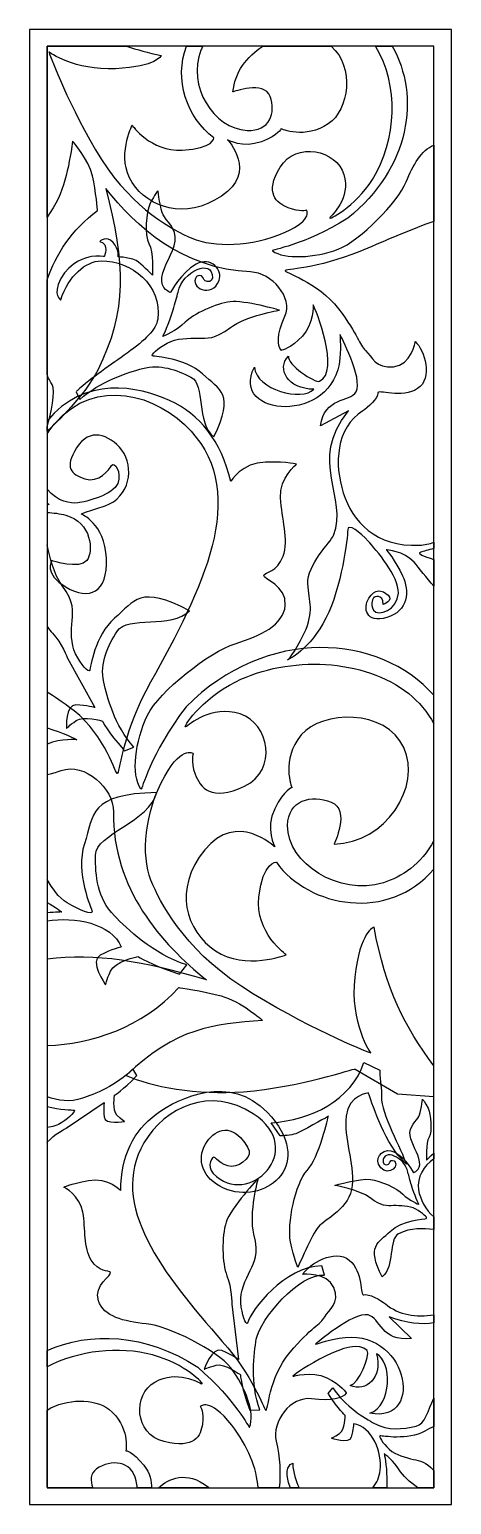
# Model space of a CAD drawing. Header units: centimetres. Extents: x -6.4 to -1.3, y -9 to 9.
import ezdxf

# ---------------------------------------------------------------- set-up
doc = ezdxf.new("R2010")
doc.units = ezdxf.units.CM
doc.header["$MEASUREMENT"] = 0
doc.layers.add('layer 1', color=7, linetype='Continuous')

msp = doc.modelspace()

# ---------------------------------------------------------------- linework, layer by layer
at = {"layer": 'layer 1', "color": 250}
msp.add_lwpolyline([(-6.44278, -9.00022), (-1.29966, -9.00022), (-1.29966, 9.00076), (-6.44278, 9.00076), (-6.44278, -9.00022)], close=True, dxfattribs=at)
at = {"layer": 'layer 1', "color": 7}
msp.add_open_spline([(-6.22848, 8.79621), (-6.22848, 8.79621), (-1.51394, 8.79621), (-1.51394, 8.79621), (-1.51394, 8.79621), (-1.51394, 8.79621), (-1.51394, -8.79566), (-1.51394, -8.79566), (-1.51394, -8.79566), (-1.51394, -8.79566), (-6.22848, -8.79566), (-6.22848, -8.79566), (-6.22848, -8.79566), (-6.22848, -8.79566), (-6.22848, 8.79621), (-6.22848, 8.79621)], degree=3, knots=[0, 0, 0, 0, 0.2, 0.2, 0.2, 0.2, 0.4, 0.4, 0.4, 0.4, 0.6, 0.6, 0.6, 0.6, 1, 1, 1, 1], dxfattribs=at)
at = {"layer": 'layer 1', "color": 250}
for points, knots in [([(-6.22848, 6.71112), (-6.01108, 7.01325), (-5.97126, 7.29836), (-5.91713, 7.63792), (-5.91713, 7.63792), (-5.91713, 7.63792), (-5.72134, 7.41111), (-5.67661, 7.21666), (-5.67661, 7.21666), (-5.63189, 7.0222), (-5.61272, 6.79327), (-5.61272, 6.79327), (-5.61272, 6.79327), (-5.92795, 6.55804), (-6.12292, 6.25508), (-6.22848, 5.94662), (-6.22848, 5.94662), (-6.22848, 5.94662), (-6.22848, 4.78708), (-6.22848, 4.78708), (-6.22848, 4.78708), (-6.20975, 4.74297), (-6.18884, 4.7027), (-6.16597, 4.66711), (-6.16597, 4.66711), (-6.12064, 4.59658), (-6.17954, 4.30899), (-6.22848, 4.15487), (-6.22848, 4.15487), (-6.22848, 4.15487), (-6.22848, 4.09899), (-6.22848, 4.09899), (-6.22848, 4.09899), (-6.11782, 4.20076), (-5.76483, 4.53867), (-5.6114, 4.84358), (-5.6114, 4.84358), (-5.2531, 5.55563), (-5.27462, 6.15291), (-5.51281, 7.05988), (-5.51281, 7.05988), (-5.14426, 6.59296), (-4.58162, 6.0795), (-3.74768, 6.04224), (-3.74768, 6.04224), (-3.48996, 6.03073), (-3.22611, 5.7289), (-3.33042, 5.50062), (-3.33042, 5.50062), (-3.43474, 5.27233), (-3.42308, 5.1447), (-3.37348, 5.08459), (-3.37348, 5.08459), (-3.37348, 5.08459), (-3.25445, 5.10727), (-3.11559, 5.25832), (-3.11559, 5.25832), (-2.97672, 5.40937), (-2.98664, 5.63914), (-2.98664, 5.63914), (-2.98664, 5.63914), (-2.95629, 5.5986), (-2.65219, 4.82156), (-2.90729, 4.70829), (-2.90729, 4.70829), (-2.96483, 4.68274), (-3.30756, 4.91528), (-3.28772, 5.01462), (-3.28772, 5.01462), (-3.4324, 4.85951), (-3.29651, 4.61342), (-2.97593, 4.60997), (-2.97593, 4.60997), (-3.12237, 4.45834), (-3.67677, 4.60251), (-3.70234, 4.88035), (-3.70234, 4.88035), (-4.01715, 4.26547), (-2.7246, 4.17086), (-2.65931, 4.9884), (-2.65931, 4.9884), (-2.64632, 5.15106), (-2.65931, 5.27872), (-2.65931, 5.27872), (-2.65931, 5.27872), (-2.65931, 5.27872), (-2.37215, 4.74339), (-2.46257, 4.58037), (-2.46257, 4.58037), (-2.53635, 4.44734), (-2.85051, 4.5213), (-2.89703, 4.16255), (-2.89703, 4.16255), (-2.89703, 4.16255), (-2.55662, 4.34495), (-2.55662, 4.34495), (-2.55662, 4.34495), (-3.05473, 3.72388), (-2.54794, 3.29142), (-2.73789, 2.82668), (-2.73789, 2.82668), (-2.7705, 2.74688), (-3.06448, 2.46582), (-3.04977, 2.2382), (-3.04977, 2.2382), (-3.03507, 2.01058), (-2.9689, 1.90349), (-3.09388, 1.63536), (-3.09388, 1.63536), (-3.21886, 1.36724), (-3.29973, 1.30386), (-3.29973, 1.30386), (-3.29973, 1.30386), (-3.29973, 1.30386), (-3.02036, 1.43868), (-2.82922, 1.8149), (-2.82922, 1.8149), (-2.63808, 2.19112), (-2.56456, 2.80135), (-2.56456, 2.8928), (-2.56456, 2.8928), (-2.56456, 2.98425), (-2.41017, 2.86169), (-2.3146, 2.75662), (-2.3146, 2.75662), (-2.21903, 2.65155), (-1.93966, 2.32911), (-1.94701, 2.12284), (-1.94701, 2.12284), (-1.95436, 1.91657), (-2.19697, 1.82866), (-2.24843, 1.91255), (-2.24843, 1.91255), (-2.2999, 1.99644), (-2.24843, 2.06855), (-2.24843, 2.06855), (-2.24843, 2.06855), (-2.24843, 2.06855), (-2.13081, 2.12503), (-2.13081, 1.98517), (-2.13081, 1.98517), (-2.13081, 1.98517), (-1.99847, 2.02921), (-2.07199, 2.09679), (-2.07199, 2.09679), (-2.14551, 2.16437), (-2.23373, 2.17984), (-2.30725, 2.05914), (-2.30725, 2.05914), (-2.38076, 1.93844), (-2.34401, 1.74864), (-2.0867, 1.82412), (-2.0867, 1.82412), (-1.82939, 1.89959), (-1.80733, 2.14721), (-1.89555, 2.33482), (-1.89555, 2.33482), (-1.98377, 2.52244), (-2.09405, 2.65071), (-2.09405, 2.65071), (-2.09405, 2.65071), (-2.09405, 2.65071), (-1.88085, 2.63977), (-1.75587, 2.49906), (-1.75587, 2.49906), (-1.69204, 2.42719), (-1.60519, 2.3064), (-1.51394, 2.20651), (-1.51394, 2.20651), (-1.51394, 2.20651), (-1.51394, 2.53337), (-1.51394, 2.53337), (-1.51394, 2.53337), (-1.63842, 2.57572), (-1.72486, 2.60268), (-1.67499, 2.62166), (-1.67499, 2.62166), (-1.63883, 2.63542), (-1.58445, 2.64489), (-1.51394, 2.66778), (-1.51394, 2.66778), (-1.51394, 2.66778), (-1.51394, 2.74226), (-1.51394, 2.74226), (-1.51394, 2.74226), (-1.5684, 2.72328), (-1.62669, 2.71099), (-1.68879, 2.70799), (-1.68879, 2.70799), (-2.22964, 2.6819), (-2.50591, 2.99778), (-2.61864, 3.34521), (-2.61864, 3.34521), (-2.73017, 3.68888), (-2.71051, 4.14249), (-2.3796, 4.34673), (-2.3796, 4.34673), (-2.32164, 4.38251), (-2.18904, 4.50682), (-2.19732, 4.56233), (-2.19732, 4.56233), (-2.20561, 4.61784), (-1.90319, 4.4908), (-1.71263, 4.61754), (-1.71263, 4.61754), (-1.52207, 4.74428), (-1.62564, 5.08805), (-1.74163, 5.19225), (-1.74163, 5.19225), (-1.74163, 5.19225), (-1.7872, 4.90495), (-2.00676, 4.88307), (-2.00676, 4.88307), (-2.22632, 4.8612), (-2.26775, 5.0084), (-2.34646, 5.08258), (-2.34646, 5.08258), (-2.42517, 5.15675), (-2.43043, 5.2656), (-2.6763, 5.59312), (-2.6763, 5.59312), (-2.92218, 5.92064), (-3.3659, 6.04422), (-3.32564, 6.06023), (-3.32564, 6.06023), (-3.28538, 6.07625), (-2.85057, 6.09723), (-2.31915, 6.33104), (-2.31915, 6.33104), (-2.05002, 6.44945), (-1.77906, 6.56469), (-1.51394, 6.65953), (-1.51394, 6.65953), (-1.51394, 6.65953), (-1.51394, 7.59027), (-1.51394, 7.59027), (-1.51394, 7.59027), (-1.66664, 7.52736), (-1.76805, 7.34571), (-1.85119, 7.1423), (-1.85119, 7.1423), (-1.95248, 6.89447), (-2.41306, 6.42089), (-2.67871, 6.3207), (-2.67871, 6.3207), (-2.96968, 6.21097), (-3.33402, 6.19317), (-3.48271, 6.29916), (-3.48271, 6.29916), (-3.50183, 6.3128), (-3.10287, 6.36226), (-2.56476, 6.69679), (-2.56476, 6.69679), (-1.79557, 7.31198), (-1.6785, 8.18953), (-2.02098, 8.79621), (-2.02098, 8.79621), (-2.02098, 8.79621), (-2.22613, 8.79621), (-2.22613, 8.79621), (-2.22613, 8.79621), (-1.9342, 8.33617), (-1.96506, 7.646), (-2.26255, 7.17124), (-2.26255, 7.17124), (-2.47579, 6.83092), (-2.8081, 6.6675), (-2.7833, 6.70277), (-2.7833, 6.70277), (-2.7585, 6.73804), (-2.52541, 6.93819), (-2.60972, 7.23271), (-2.60972, 7.23271), (-2.69403, 7.52723), (-3.19494, 7.64077), (-3.38836, 7.31995), (-3.38836, 7.31995), (-3.58178, 6.99913), (-3.433, 6.88413), (-3.28917, 6.82595), (-3.28917, 6.82595), (-3.14534, 6.76777), (-3.06599, 6.79498), (-3.06599, 6.79498), (-3.06599, 6.79498), (-3.06599, 6.79498), (-2.97176, 6.659), (-3.40324, 6.49605), (-3.40324, 6.49605), (-3.83471, 6.3331), (-4.25627, 6.35047), (-4.51417, 6.47432), (-4.51417, 6.47432), (-4.77206, 6.59816), (-5.25362, 6.87155), (-5.63742, 7.53245), (-5.63742, 7.53245), (-6.02123, 8.19334), (-6.20732, 8.72525), (-6.20732, 8.72525), (-6.20732, 8.72525), (-6.20732, 8.72525), (-5.89329, 8.49785), (-5.39318, 8.52151), (-5.39318, 8.52151), (-4.89307, 8.54516), (-4.83977, 8.68244), (-4.83977, 8.68244), (-4.83977, 8.68244), (-4.99414, 8.71711), (-5.13306, 8.75489), (-5.2605, 8.79621), (-5.2605, 8.79621), (-5.2605, 8.79621), (-6.22848, 8.79621), (-6.22848, 8.79621), (-6.22848, 8.79621), (-6.22848, 8.79621), (-6.22848, 6.71112), (-6.22848, 6.71112)], [0, 0, 0, 0, 0.01234568, 0.01234568, 0.01234568, 0.01234568, 0.02469136, 0.02469136, 0.02469136, 0.02469136, 0.03703704, 0.03703704, 0.03703704, 0.03703704, 0.04938272, 0.04938272, 0.04938272, 0.04938272, 0.0617284, 0.0617284, 0.0617284, 0.0617284, 0.07407407, 0.07407407, 0.07407407, 0.07407407, 0.08641975, 0.08641975, 0.08641975, 0.08641975, 0.09876543, 0.09876543, 0.09876543, 0.09876543, 0.11111111, 0.11111111, 0.11111111, 0.11111111, 0.12345679, 0.12345679, 0.12345679, 0.12345679, 0.13580247, 0.13580247, 0.13580247, 0.13580247, 0.14814815, 0.14814815, 0.14814815, 0.14814815, 0.16049383, 0.16049383, 0.16049383, 0.16049383, 0.17283951, 0.17283951, 0.17283951, 0.17283951, 0.18518519, 0.18518519, 0.18518519, 0.18518519, 0.19753086, 0.19753086, 0.19753086, 0.19753086, 0.20987654, 0.20987654, 0.20987654, 0.20987654, 0.22222222, 0.22222222, 0.22222222, 0.22222222, 0.2345679, 0.2345679, 0.2345679, 0.2345679, 0.24691358, 0.24691358, 0.24691358, 0.24691358, 0.25925926, 0.25925926, 0.25925926, 0.25925926, 0.27160494, 0.27160494, 0.27160494, 0.27160494, 0.28395062, 0.28395062, 0.28395062, 0.28395062, 0.2962963, 0.2962963, 0.2962963, 0.2962963, 0.30864198, 0.30864198, 0.30864198, 0.30864198, 0.32098765, 0.32098765, 0.32098765, 0.32098765, 0.33333333, 0.33333333, 0.33333333, 0.33333333, 0.34567901, 0.34567901, 0.34567901, 0.34567901, 0.35802469, 0.35802469, 0.35802469, 0.35802469, 0.37037037, 0.37037037, 0.37037037, 0.37037037, 0.38271605, 0.38271605, 0.38271605, 0.38271605, 0.39506173, 0.39506173, 0.39506173, 0.39506173, 0.40740741, 0.40740741, 0.40740741, 0.40740741, 0.41975309, 0.41975309, 0.41975309, 0.41975309, 0.43209877, 0.43209877, 0.43209877, 0.43209877, 0.44444444, 0.44444444, 0.44444444, 0.44444444, 0.45679012, 0.45679012, 0.45679012, 0.45679012, 0.4691358, 0.4691358, 0.4691358, 0.4691358, 0.48148148, 0.48148148, 0.48148148, 0.48148148, 0.49382716, 0.49382716, 0.49382716, 0.49382716, 0.50617284, 0.50617284, 0.50617284, 0.50617284, 0.51851852, 0.51851852, 0.51851852, 0.51851852, 0.5308642, 0.5308642, 0.5308642, 0.5308642, 0.54320988, 0.54320988, 0.54320988, 0.54320988, 0.55555556, 0.55555556, 0.55555556, 0.55555556, 0.56790123, 0.56790123, 0.56790123, 0.56790123, 0.58024691, 0.58024691, 0.58024691, 0.58024691, 0.59259259, 0.59259259, 0.59259259, 0.59259259, 0.60493827, 0.60493827, 0.60493827, 0.60493827, 0.61728395, 0.61728395, 0.61728395, 0.61728395, 0.62962963, 0.62962963, 0.62962963, 0.62962963, 0.64197531, 0.64197531, 0.64197531, 0.64197531, 0.65432099, 0.65432099, 0.65432099, 0.65432099, 0.66666667, 0.66666667, 0.66666667, 0.66666667, 0.67901235, 0.67901235, 0.67901235, 0.67901235, 0.69135802, 0.69135802, 0.69135802, 0.69135802, 0.7037037, 0.7037037, 0.7037037, 0.7037037, 0.71604938, 0.71604938, 0.71604938, 0.71604938, 0.72839506, 0.72839506, 0.72839506, 0.72839506, 0.74074074, 0.74074074, 0.74074074, 0.74074074, 0.75308642, 0.75308642, 0.75308642, 0.75308642, 0.7654321, 0.7654321, 0.7654321, 0.7654321, 0.77777778, 0.77777778, 0.77777778, 0.77777778, 0.79012346, 0.79012346, 0.79012346, 0.79012346, 0.80246914, 0.80246914, 0.80246914, 0.80246914, 0.81481481, 0.81481481, 0.81481481, 0.81481481, 0.82716049, 0.82716049, 0.82716049, 0.82716049, 0.83950617, 0.83950617, 0.83950617, 0.83950617, 0.85185185, 0.85185185, 0.85185185, 0.85185185, 0.86419753, 0.86419753, 0.86419753, 0.86419753, 0.87654321, 0.87654321, 0.87654321, 0.87654321, 0.88888889, 0.88888889, 0.88888889, 0.88888889, 0.90123457, 0.90123457, 0.90123457, 0.90123457, 0.91358025, 0.91358025, 0.91358025, 0.91358025, 0.92592593, 0.92592593, 0.92592593, 0.92592593, 0.9382716, 0.9382716, 0.9382716, 0.9382716, 0.95061728, 0.95061728, 0.95061728, 0.95061728, 0.96296296, 0.96296296, 0.96296296, 0.96296296, 0.97530864, 0.97530864, 0.97530864, 0.97530864, 1, 1, 1, 1]), ([(-4.52978, 8.79621), (-4.68137, 8.39588), (-4.53004, 7.92513), (-4.19446, 7.67937), (-4.19446, 7.67937), (-4.19446, 7.67937), (-4.19446, 7.54662), (-4.58204, 7.52759), (-4.58204, 7.52759), (-4.96962, 7.50856), (-5.19227, 7.83271), (-5.19227, 7.83271), (-5.19227, 7.83271), (-5.19227, 7.83271), (-5.39019, 7.43899), (-5.19227, 7.13275), (-5.19227, 7.13275), (-4.99436, 6.82651), (-4.54906, 6.67301), (-4.10375, 6.96602), (-4.10375, 6.96602), (-3.65845, 7.25904), (-4.02954, 7.65448), (-4.02954, 7.65448), (-4.02954, 7.65448), (-4.02954, 7.65448), (-3.83987, 7.54529), (-3.61722, 7.63146), (-3.61722, 7.63146), (-3.39456, 7.71762), (-3.37807, 7.78815), (-3.37807, 7.78815), (-3.37807, 7.78815), (-3.37807, 7.78815), (-3.0812, 7.65765), (-2.80082, 7.84885), (-2.80082, 7.84885), (-2.54809, 8.02119), (-2.47634, 8.54511), (-2.76662, 8.79621), (-2.76662, 8.79621), (-2.76662, 8.79621), (-3.59731, 8.79621), (-3.59731, 8.79621), (-3.59731, 8.79621), (-3.79395, 8.67371), (-3.9442, 8.47546), (-3.96356, 8.23828), (-3.96356, 8.23828), (-3.96356, 8.23828), (-3.58423, 8.38195), (-3.51001, 8.18339), (-3.51001, 8.18339), (-3.4358, 7.98482), (-3.51262, 7.75554), (-3.79039, 7.76893), (-3.79039, 7.76893), (-4.20552, 7.78893), (-4.52383, 8.31622), (-4.35309, 8.74729), (-4.35309, 8.74729), (-4.34663, 8.76359), (-4.33948, 8.77992), (-4.33165, 8.79621), (-4.33165, 8.79621), (-4.33165, 8.79621), (-4.52978, 8.79621), (-4.52978, 8.79621)], [0, 0, 0, 0, 0.05555556, 0.05555556, 0.05555556, 0.05555556, 0.11111111, 0.11111111, 0.11111111, 0.11111111, 0.16666667, 0.16666667, 0.16666667, 0.16666667, 0.22222222, 0.22222222, 0.22222222, 0.22222222, 0.27777778, 0.27777778, 0.27777778, 0.27777778, 0.33333333, 0.33333333, 0.33333333, 0.33333333, 0.38888889, 0.38888889, 0.38888889, 0.38888889, 0.44444444, 0.44444444, 0.44444444, 0.44444444, 0.5, 0.5, 0.5, 0.5, 0.55555556, 0.55555556, 0.55555556, 0.55555556, 0.61111111, 0.61111111, 0.61111111, 0.61111111, 0.66666667, 0.66666667, 0.66666667, 0.66666667, 0.72222222, 0.72222222, 0.72222222, 0.72222222, 0.77777778, 0.77777778, 0.77777778, 0.77777778, 0.83333333, 0.83333333, 0.83333333, 0.83333333, 0.88888889, 0.88888889, 0.88888889, 0.88888889, 1, 1, 1, 1]), ([(-5.87518, 4.58037), (-5.87096, 4.58438), (-5.86669, 4.58839), (-5.86232, 4.59242), (-5.86232, 4.59242), (-5.69118, 4.75022), (-5.4443, 4.91155), (-5.25127, 5.05194), (-5.25127, 5.05194), (-5.0325, 5.21103), (-4.89934, 5.33542), (-4.8808, 5.46564), (-4.8808, 5.46564), (-4.82228, 5.87672), (-5.19914, 6.18397), (-5.57042, 6.17719), (-5.57042, 6.17719), (-5.75937, 6.17375), (-5.96557, 5.99715), (-6.0625, 5.70023), (-6.0625, 5.70023), (-6.0625, 5.70023), (-6.17039, 5.75358), (-6.06066, 5.96134), (-6.06066, 5.96134), (-5.95094, 6.16908), (-5.75619, 6.21595), (-5.68667, 6.22851), (-5.68667, 6.22851), (-5.61716, 6.24107), (-5.53286, 6.22935), (-5.53286, 6.22935), (-5.53286, 6.22935), (-5.53286, 6.22935), (-5.46238, 6.38477), (-5.5864, 6.41366), (-5.5864, 6.41366), (-5.5864, 6.41366), (-5.50239, 6.494), (-5.42521, 6.40234), (-5.42521, 6.40234), (-5.34803, 6.31069), (-5.36124, 6.22555), (-5.36124, 6.22555), (-5.36124, 6.22555), (-5.36124, 6.22555), (-5.18451, 6.22041), (-5.1142, 6.16122), (-5.1142, 6.16122), (-5.0439, 6.10203), (-4.94379, 6.00441), (-4.94379, 6.00441), (-4.94379, 6.00441), (-4.94379, 6.00441), (-4.93242, 6.29107), (-4.98721, 6.3905), (-4.98721, 6.3905), (-5.04199, 6.48994), (-5.02476, 6.77167), (-4.97082, 6.88028), (-4.97082, 6.88028), (-4.91687, 6.98888), (-4.87817, 7.03332), (-4.87817, 7.03332), (-4.87817, 7.03332), (-4.87817, 7.03332), (-4.84474, 6.79634), (-4.81544, 6.73761), (-4.81544, 6.73761), (-4.78612, 6.67887), (-4.64197, 6.56636), (-4.66788, 6.41639), (-4.66788, 6.41639), (-4.69381, 6.26641), (-4.80877, 6.12082), (-4.82888, 5.97475), (-4.82888, 5.97475), (-4.84898, 5.82869), (-4.72457, 5.78971), (-4.72457, 5.78971), (-4.72457, 5.78971), (-4.72457, 5.78971), (-4.59633, 6.03919), (-4.41249, 6.13604), (-4.41249, 6.13604), (-4.22863, 6.2329), (-4.08288, 6.069), (-4.1332, 5.93708), (-4.1332, 5.93708), (-4.21809, 5.71458), (-4.50087, 5.84862), (-4.40866, 5.98605), (-4.40866, 5.98605), (-4.40866, 5.98605), (-4.3428, 6.02578), (-4.32705, 5.97049), (-4.32705, 5.97049), (-4.32212, 5.95321), (-4.31269, 5.94139), (-4.30203, 5.93337), (-4.30203, 5.93337), (-4.27364, 5.91194), (-4.21312, 5.92403), (-4.21251, 5.97022), (-4.21251, 5.97022), (-4.20927, 6.21474), (-4.57858, 6.05345), (-4.63293, 5.79695), (-4.63293, 5.79695), (-4.64603, 5.73508), (-4.66912, 5.66003), (-4.69184, 5.57921), (-4.69184, 5.57921), (-4.73876, 5.41228), (-4.81755, 5.25363), (-4.81755, 5.25363), (-4.81755, 5.25363), (-4.81755, 5.25363), (-4.64794, 5.32545), (-4.54677, 5.42749), (-4.54677, 5.42749), (-4.44559, 5.52951), (-4.16833, 5.65609), (-3.99749, 5.67786), (-3.99749, 5.67786), (-3.82666, 5.69964), (-3.39673, 5.57525), (-3.39673, 5.57525), (-3.39673, 5.57525), (-3.39673, 5.57525), (-3.80339, 5.50722), (-3.99493, 5.36247), (-3.99493, 5.36247), (-4.18644, 5.21771), (-4.27745, 5.23313), (-4.38855, 5.23307), (-4.38855, 5.23307), (-4.49966, 5.23301), (-4.65224, 5.23548), (-4.76488, 5.17371), (-4.76488, 5.17371), (-4.87751, 5.11193), (-4.97312, 5.02502), (-4.94216, 5.01696), (-4.94216, 5.01696), (-4.91122, 5.0089), (-4.54198, 4.99143), (-4.33394, 4.79647), (-4.33394, 4.79647), (-4.1259, 4.6015), (-3.93146, 4.56202), (-4.19689, 4.02821), (-4.19689, 4.02821), (-4.41628, 4.19894), (-4.29565, 4.6706), (-4.47505, 4.75868), (-4.47505, 4.75868), (-4.65459, 4.84682), (-4.84589, 4.92148), (-5.06746, 4.86324), (-5.06746, 4.86324), (-5.22451, 4.82195), (-5.59623, 4.70142), (-5.82825, 4.48549), (-5.82825, 4.48549), (-5.82825, 4.48549), (-5.87518, 4.58037), (-5.87518, 4.58037)], [0, 0, 0, 0, 0.02325581, 0.02325581, 0.02325581, 0.02325581, 0.04651163, 0.04651163, 0.04651163, 0.04651163, 0.06976744, 0.06976744, 0.06976744, 0.06976744, 0.09302326, 0.09302326, 0.09302326, 0.09302326, 0.11627907, 0.11627907, 0.11627907, 0.11627907, 0.13953488, 0.13953488, 0.13953488, 0.13953488, 0.1627907, 0.1627907, 0.1627907, 0.1627907, 0.18604651, 0.18604651, 0.18604651, 0.18604651, 0.20930233, 0.20930233, 0.20930233, 0.20930233, 0.23255814, 0.23255814, 0.23255814, 0.23255814, 0.25581395, 0.25581395, 0.25581395, 0.25581395, 0.27906977, 0.27906977, 0.27906977, 0.27906977, 0.30232558, 0.30232558, 0.30232558, 0.30232558, 0.3255814, 0.3255814, 0.3255814, 0.3255814, 0.34883721, 0.34883721, 0.34883721, 0.34883721, 0.37209302, 0.37209302, 0.37209302, 0.37209302, 0.39534884, 0.39534884, 0.39534884, 0.39534884, 0.41860465, 0.41860465, 0.41860465, 0.41860465, 0.44186047, 0.44186047, 0.44186047, 0.44186047, 0.46511628, 0.46511628, 0.46511628, 0.46511628, 0.48837209, 0.48837209, 0.48837209, 0.48837209, 0.51162791, 0.51162791, 0.51162791, 0.51162791, 0.53488372, 0.53488372, 0.53488372, 0.53488372, 0.55813953, 0.55813953, 0.55813953, 0.55813953, 0.58139535, 0.58139535, 0.58139535, 0.58139535, 0.60465116, 0.60465116, 0.60465116, 0.60465116, 0.62790698, 0.62790698, 0.62790698, 0.62790698, 0.65116279, 0.65116279, 0.65116279, 0.65116279, 0.6744186, 0.6744186, 0.6744186, 0.6744186, 0.69767442, 0.69767442, 0.69767442, 0.69767442, 0.72093023, 0.72093023, 0.72093023, 0.72093023, 0.74418605, 0.74418605, 0.74418605, 0.74418605, 0.76744186, 0.76744186, 0.76744186, 0.76744186, 0.79069767, 0.79069767, 0.79069767, 0.79069767, 0.81395349, 0.81395349, 0.81395349, 0.81395349, 0.8372093, 0.8372093, 0.8372093, 0.8372093, 0.86046512, 0.86046512, 0.86046512, 0.86046512, 0.88372093, 0.88372093, 0.88372093, 0.88372093, 0.90697674, 0.90697674, 0.90697674, 0.90697674, 0.93023256, 0.93023256, 0.93023256, 0.93023256, 0.95348837, 0.95348837, 0.95348837, 0.95348837, 1, 1, 1, 1]), ([(-1.51394, -4.02269), (-1.51394, -4.02269), (-1.95849, -3.98657), (-1.95849, -3.98657), (-1.95849, -3.98657), (-1.95849, -3.98657), (-2.47404, -3.68569), (-2.47404, -3.68569), (-2.47404, -3.68569), (-2.48981, -3.67649), (-3.14699, -3.908), (-3.83505, -3.9633), (-3.83505, -3.9633), (-4.39569, -4.00835), (-4.97448, -3.8972), (-5.2631, -3.76411), (-5.2631, -3.76411), (-4.65647, -3.17259), (-4.19732, -3.14439), (-3.6033, -3.09157), (-3.6033, -3.09157), (-3.6033, -3.09157), (-3.86923, -2.85635), (-4.10565, -2.79286), (-4.10565, -2.79286), (-4.34207, -2.72937), (-4.62269, -2.6922), (-4.62269, -2.6922), (-4.62269, -2.6922), (-5.07537, -3.18324), (-5.68702, -3.3792), (-6.22848, -3.39912), (-6.22848, -3.39912), (-6.22848, -3.39912), (-6.22848, -2.34621), (-6.22848, -2.34621), (-6.22848, -2.34621), (-5.63907, -2.26853), (-5.05163, -2.3697), (-4.28752, -2.59833), (-4.28752, -2.59833), (-4.83734, -2.15282), (-5.4312, -1.48635), (-5.42004, -0.54801), (-5.42004, -0.54801), (-5.41659, -0.25803), (-5.77024, 0.0587), (-6.05852, -0.04274), (-6.05852, -0.04274), (-6.12127, -0.06482), (-6.17775, -0.08106), (-6.22848, -0.09233), (-6.22848, -0.09233), (-6.22848, -0.09233), (-6.22848, 0.27864), (-6.22848, 0.27864), (-6.22848, 0.27864), (-6.05287, 0.35145), (-5.86441, 0.33355), (-5.86441, 0.33355), (-5.86441, 0.33355), (-5.88313, 0.34796), (-6.03774, 0.41706), (-6.22848, 0.47921), (-6.22848, 0.47921), (-6.22848, 0.47921), (-6.22848, 0.9133), (-6.22848, 0.9133), (-6.22848, 0.9133), (-6.14531, 0.86274), (-6.03895, 0.79229), (-5.89985, 0.68494), (-5.89985, 0.68494), (-5.51331, 0.38663), (-5.39148, -0.11973), (-5.369, -0.07565), (-5.369, -0.07565), (-5.34652, -0.03157), (-5.29095, 0.4549), (-4.96664, 1.03523), (-4.96664, 1.03523), (-4.33708, 2.16183), (-3.76226, 3.32169), (-4.4731, 4.09712), (-4.4731, 4.09712), (-4.89255, 4.55469), (-5.63588, 4.763), (-6.12791, 4.20067), (-6.12791, 4.20067), (-6.16329, 4.16023), (-6.1977, 4.11448), (-6.22848, 4.06558), (-6.22848, 4.06558), (-6.22848, 4.06558), (-6.22848, 4.2189), (-6.22848, 4.2189), (-6.22848, 4.2189), (-5.78088, 4.78206), (-5.11639, 4.6468), (-4.73772, 4.47338), (-4.73772, 4.47338), (-4.3662, 4.30325), (-4.10745, 3.98496), (-3.99084, 3.4833), (-3.99084, 3.4833), (-3.99084, 3.4833), (-3.85753, 3.71713), (-3.56519, 3.72099), (-3.56519, 3.72099), (-3.27286, 3.72485), (-3.18878, 3.69505), (-3.18878, 3.69505), (-3.18878, 3.69505), (-3.18878, 3.69505), (-3.39499, 3.53564), (-3.38285, 3.28368), (-3.38285, 3.28368), (-3.37071, 3.03172), (-3.27812, 2.7753), (-3.35134, 2.57332), (-3.35134, 2.57332), (-3.42456, 2.37133), (-3.56768, 2.38431), (-3.58689, 2.34014), (-3.58689, 2.34014), (-3.60611, 2.29598), (-3.30043, 2.21288), (-3.32477, 1.97188), (-3.32477, 1.97188), (-3.34911, 1.73089), (-3.62339, 1.60155), (-3.93553, 1.50485), (-3.93553, 1.50485), (-4.24767, 1.40814), (-4.86241, 0.9237), (-5.00397, 0.63246), (-5.00397, 0.63246), (-5.15902, 0.31347), (-5.20586, -0.09415), (-5.0855, -0.26825), (-5.0855, -0.26825), (-5.07001, -0.29065), (-4.9818, 0.15366), (-4.53301, 0.7346), (-4.53301, 0.7346), (-3.55523, 1.7254), (-2.17194, 1.62439), (-1.51394, 0.87547), (-1.51394, 0.87547), (-1.51394, 0.87547), (-1.51394, 0.52843), (-1.51394, 0.52843), (-1.51394, 0.52843), (-1.59353, 0.67185), (-1.69748, 0.79679), (-1.82067, 0.89571), (-1.82067, 0.89571), (-2.35785, 1.32704), (-3.28323, 1.36242), (-3.92803, 1.04126), (-3.92803, 1.04126), (-4.36173, 0.82526), (-4.58572, 0.46355), (-4.54059, 0.48896), (-4.54059, 0.48896), (-4.49546, 0.51438), (-4.23301, 0.76225), (-3.87607, 0.64749), (-3.87607, 0.64749), (-3.51912, 0.53274), (-3.41356, -0.03712), (-3.8219, -0.23221), (-3.8219, -0.23221), (-4.23024, -0.42731), (-4.36168, -0.25248), (-4.4235, -0.08711), (-4.4235, -0.08711), (-4.48531, 0.07826), (-4.44637, 0.16544), (-4.44637, 0.16544), (-4.44637, 0.16544), (-4.44637, 0.16544), (-4.60739, 0.28048), (-4.83758, -0.19254), (-4.83758, -0.19254), (-5.06778, -0.66557), (-5.07523, -1.1398), (-4.94035, -1.43766), (-4.94035, -1.43766), (-4.80547, -1.73552), (-4.50173, -2.29459), (-3.71406, -2.77049), (-3.71406, -2.77049), (-2.92639, -3.24638), (-2.28406, -3.49158), (-2.28406, -3.49158), (-2.28406, -3.49158), (-2.28406, -3.49158), (-2.54263, -3.12365), (-2.47928, -2.56408), (-2.47928, -2.56408), (-2.41594, -2.00451), (-2.24323, -1.95409), (-2.24323, -1.95409), (-2.24323, -1.95409), (-2.1024, -2.72367), (-1.86819, -3.16568), (-1.51394, -3.64605), (-1.51394, -3.64605), (-1.51394, -3.64605), (-1.51394, -4.02269), (-1.51394, -4.02269)], [0, 0, 0, 0, 0.01851852, 0.01851852, 0.01851852, 0.01851852, 0.03703704, 0.03703704, 0.03703704, 0.03703704, 0.05555556, 0.05555556, 0.05555556, 0.05555556, 0.07407407, 0.07407407, 0.07407407, 0.07407407, 0.09259259, 0.09259259, 0.09259259, 0.09259259, 0.11111111, 0.11111111, 0.11111111, 0.11111111, 0.12962963, 0.12962963, 0.12962963, 0.12962963, 0.14814815, 0.14814815, 0.14814815, 0.14814815, 0.16666667, 0.16666667, 0.16666667, 0.16666667, 0.18518519, 0.18518519, 0.18518519, 0.18518519, 0.2037037, 0.2037037, 0.2037037, 0.2037037, 0.22222222, 0.22222222, 0.22222222, 0.22222222, 0.24074074, 0.24074074, 0.24074074, 0.24074074, 0.25925926, 0.25925926, 0.25925926, 0.25925926, 0.27777778, 0.27777778, 0.27777778, 0.27777778, 0.2962963, 0.2962963, 0.2962963, 0.2962963, 0.31481481, 0.31481481, 0.31481481, 0.31481481, 0.33333333, 0.33333333, 0.33333333, 0.33333333, 0.35185185, 0.35185185, 0.35185185, 0.35185185, 0.37037037, 0.37037037, 0.37037037, 0.37037037, 0.38888889, 0.38888889, 0.38888889, 0.38888889, 0.40740741, 0.40740741, 0.40740741, 0.40740741, 0.42592593, 0.42592593, 0.42592593, 0.42592593, 0.44444444, 0.44444444, 0.44444444, 0.44444444, 0.46296296, 0.46296296, 0.46296296, 0.46296296, 0.48148148, 0.48148148, 0.48148148, 0.48148148, 0.5, 0.5, 0.5, 0.5, 0.51851852, 0.51851852, 0.51851852, 0.51851852, 0.53703704, 0.53703704, 0.53703704, 0.53703704, 0.55555556, 0.55555556, 0.55555556, 0.55555556, 0.57407407, 0.57407407, 0.57407407, 0.57407407, 0.59259259, 0.59259259, 0.59259259, 0.59259259, 0.61111111, 0.61111111, 0.61111111, 0.61111111, 0.62962963, 0.62962963, 0.62962963, 0.62962963, 0.64814815, 0.64814815, 0.64814815, 0.64814815, 0.66666667, 0.66666667, 0.66666667, 0.66666667, 0.68518519, 0.68518519, 0.68518519, 0.68518519, 0.7037037, 0.7037037, 0.7037037, 0.7037037, 0.72222222, 0.72222222, 0.72222222, 0.72222222, 0.74074074, 0.74074074, 0.74074074, 0.74074074, 0.75925926, 0.75925926, 0.75925926, 0.75925926, 0.77777778, 0.77777778, 0.77777778, 0.77777778, 0.7962963, 0.7962963, 0.7962963, 0.7962963, 0.81481481, 0.81481481, 0.81481481, 0.81481481, 0.83333333, 0.83333333, 0.83333333, 0.83333333, 0.85185185, 0.85185185, 0.85185185, 0.85185185, 0.87037037, 0.87037037, 0.87037037, 0.87037037, 0.88888889, 0.88888889, 0.88888889, 0.88888889, 0.90740741, 0.90740741, 0.90740741, 0.90740741, 0.92592593, 0.92592593, 0.92592593, 0.92592593, 0.94444444, 0.94444444, 0.94444444, 0.94444444, 0.96296296, 0.96296296, 0.96296296, 0.96296296, 1, 1, 1, 1]), ([(-6.22848, 3.39175), (-6.10165, 3.23097), (-5.93579, 3.21512), (-5.85573, 3.2233), (-5.85573, 3.2233), (-5.75052, 3.23406), (-5.42201, 3.3237), (-5.36798, 3.46179), (-5.36798, 3.46179), (-5.31396, 3.59988), (-5.41164, 3.7298), (-5.44165, 3.68167), (-5.44165, 3.68167), (-5.47166, 3.63354), (-5.59941, 3.45805), (-5.76867, 3.51725), (-5.76867, 3.51725), (-5.93794, 3.57645), (-6.02192, 3.64751), (-5.86909, 3.8963), (-5.86909, 3.8963), (-5.71626, 4.14509), (-5.47285, 4.06518), (-5.31776, 3.86567), (-5.31776, 3.86567), (-5.16266, 3.66617), (-5.21781, 3.28746), (-5.52254, 3.1882), (-5.52254, 3.1882), (-5.82726, 3.08893), (-5.81398, 3.08819), (-5.81398, 3.08819), (-5.81398, 3.08819), (-5.81398, 3.08819), (-5.52194, 2.97238), (-5.50467, 2.54815), (-5.50467, 2.54815), (-5.4874, 2.12392), (-5.71627, 2.02874), (-5.99823, 2.19379), (-5.99823, 2.19379), (-6.28019, 2.35884), (-6.1713, 2.51878), (-6.1713, 2.51878), (-6.1713, 2.51878), (-6.1713, 2.51878), (-5.82998, 2.40853), (-5.74446, 2.51997), (-5.74446, 2.51997), (-5.65893, 2.63141), (-5.68522, 2.98975), (-6.00169, 3.07372), (-6.00169, 3.07372), (-6.07379, 3.09285), (-6.15065, 3.10318), (-6.22848, 3.10719), (-6.22848, 3.10719), (-6.22848, 3.10719), (-6.22848, 3.20505), (-6.22848, 3.20505), (-6.22848, 3.20505), (-6.22848, 3.20505), (-6.20322, 3.20365), (-6.20322, 3.20365), (-6.20322, 3.20365), (-6.2119, 3.20967), (-6.22029, 3.21585), (-6.22848, 3.22216), (-6.22848, 3.22216), (-6.22848, 3.22216), (-6.22848, 3.39175), (-6.22848, 3.39175)], [0, 0, 0, 0, 0.05263158, 0.05263158, 0.05263158, 0.05263158, 0.10526316, 0.10526316, 0.10526316, 0.10526316, 0.15789474, 0.15789474, 0.15789474, 0.15789474, 0.21052632, 0.21052632, 0.21052632, 0.21052632, 0.26315789, 0.26315789, 0.26315789, 0.26315789, 0.31578947, 0.31578947, 0.31578947, 0.31578947, 0.36842105, 0.36842105, 0.36842105, 0.36842105, 0.42105263, 0.42105263, 0.42105263, 0.42105263, 0.47368421, 0.47368421, 0.47368421, 0.47368421, 0.52631579, 0.52631579, 0.52631579, 0.52631579, 0.57894737, 0.57894737, 0.57894737, 0.57894737, 0.63157895, 0.63157895, 0.63157895, 0.63157895, 0.68421053, 0.68421053, 0.68421053, 0.68421053, 0.73684211, 0.73684211, 0.73684211, 0.73684211, 0.78947368, 0.78947368, 0.78947368, 0.78947368, 0.84210526, 0.84210526, 0.84210526, 0.84210526, 0.89473684, 0.89473684, 0.89473684, 0.89473684, 1, 1, 1, 1]), ([(-5.28541, 0.19865), (-5.28981, 0.20346), (-5.29423, 0.20832), (-5.29866, 0.2133), (-5.29866, 0.2133), (-5.48784, 0.42583), (-5.55422, 0.56026), (-5.55422, 0.56026), (-5.55422, 0.56026), (-5.55422, 0.56026), (-5.78704, 0.63027), (-5.87444, 0.56738), (-5.87444, 0.56738), (-5.96182, 0.50448), (-5.99145, 0.4712), (-5.99145, 0.4712), (-5.99145, 0.4712), (-5.99145, 0.4712), (-6.01046, 0.7629), (-5.87659, 0.75832), (-5.87659, 0.75832), (-5.74273, 0.75374), (-5.64669, 0.72584), (-5.64669, 0.72584), (-5.64669, 0.72584), (-5.64669, 0.72584), (-5.97889, 1.32952), (-5.97889, 1.32952), (-5.97889, 1.32952), (-5.97889, 1.32952), (-6.05121, 1.51647), (-6.16398, 1.63224), (-6.16398, 1.63224), (-6.1852, 1.65402), (-6.20699, 1.68256), (-6.22848, 1.71576), (-6.22848, 1.71576), (-6.22848, 1.71576), (-6.22848, 2.71221), (-6.22848, 2.71221), (-6.22848, 2.71221), (-6.19911, 2.56433), (-6.14302, 2.35015), (-6.04789, 2.21908), (-6.04789, 2.21908), (-5.89134, 2.00341), (-5.91601, 1.90697), (-5.92391, 1.78787), (-5.92391, 1.78787), (-5.93182, 1.66877), (-5.94567, 1.5054), (-5.88109, 1.38023), (-5.88109, 1.38023), (-5.8165, 1.25507), (-5.72113, 1.14636), (-5.70942, 1.17896), (-5.70942, 1.17896), (-5.69772, 1.21155), (-5.65067, 1.60607), (-5.40639, 1.81507), (-5.40639, 1.81507), (-5.16209, 2.02407), (-5.1017, 2.22965), (-4.49278, 1.90683), (-4.49278, 1.90683), (-4.70937, 1.68393), (-5.25556, 1.84708), (-5.37205, 1.66111), (-5.37205, 1.66111), (-5.48863, 1.47499), (-5.59019, 1.2753), (-5.53757, 1.03362), (-5.53757, 1.03362), (-5.50028, 0.86233), (-5.40779, 0.50633), (-5.17042, 0.24213), (-5.17042, 0.24213), (-5.17042, 0.24213), (-5.28541, 0.19865), (-5.28541, 0.19865)], [0, 0, 0, 0, 0.04761905, 0.04761905, 0.04761905, 0.04761905, 0.0952381, 0.0952381, 0.0952381, 0.0952381, 0.14285714, 0.14285714, 0.14285714, 0.14285714, 0.19047619, 0.19047619, 0.19047619, 0.19047619, 0.23809524, 0.23809524, 0.23809524, 0.23809524, 0.28571429, 0.28571429, 0.28571429, 0.28571429, 0.33333333, 0.33333333, 0.33333333, 0.33333333, 0.38095238, 0.38095238, 0.38095238, 0.38095238, 0.42857143, 0.42857143, 0.42857143, 0.42857143, 0.47619048, 0.47619048, 0.47619048, 0.47619048, 0.52380952, 0.52380952, 0.52380952, 0.52380952, 0.57142857, 0.57142857, 0.57142857, 0.57142857, 0.61904762, 0.61904762, 0.61904762, 0.61904762, 0.66666667, 0.66666667, 0.66666667, 0.66666667, 0.71428571, 0.71428571, 0.71428571, 0.71428571, 0.76190476, 0.76190476, 0.76190476, 0.76190476, 0.80952381, 0.80952381, 0.80952381, 0.80952381, 0.85714286, 0.85714286, 0.85714286, 0.85714286, 0.9047619, 0.9047619, 0.9047619, 0.9047619, 1, 1, 1, 1]), ([(-1.51394, -1.24615), (-2.06188, -1.89177), (-3.03842, -1.71825), (-3.4344, -1.16135), (-3.4344, -1.16135), (-3.4344, -1.16135), (-3.59789, -1.15227), (-3.64784, -1.58588), (-3.64784, -1.58588), (-3.6978, -2.01949), (-3.31382, -2.29151), (-3.31382, -2.29151), (-3.31382, -2.29151), (-3.31382, -2.29151), (-3.81224, -2.48666), (-4.17585, -2.24363), (-4.17585, -2.24363), (-4.53945, -2.0006), (-4.69804, -1.49041), (-4.30672, -1.01076), (-4.30672, -1.01076), (-3.91539, -0.53112), (-3.45378, -0.97458), (-3.45378, -0.97458), (-3.45378, -0.97458), (-3.45378, -0.97458), (-3.57527, -0.75428), (-3.45392, -0.51033), (-3.45392, -0.51033), (-3.33257, -0.26638), (-3.24459, -0.2527), (-3.24459, -0.2527), (-3.24459, -0.2527), (-3.24459, -0.2527), (-3.385, 0.08936), (-3.13035, 0.3909), (-3.13035, 0.3909), (-2.8757, 0.69244), (-2.10332, 0.71452), (-1.88024, 0.23789), (-1.88024, 0.23789), (-1.65715, -0.23874), (-2.10534, -0.92878), (-2.73029, -0.94049), (-2.73029, -0.94049), (-2.73029, -0.94049), (-2.5274, -0.52466), (-2.76686, -0.42779), (-2.76686, -0.42779), (-3.00633, -0.33093), (-3.29395, -0.40145), (-3.29647, -0.71406), (-3.29647, -0.71406), (-3.30023, -1.18125), (-2.67263, -1.57451), (-2.13007, -1.41241), (-2.13007, -1.41241), (-1.90486, -1.34511), (-1.67084, -1.18716), (-1.51394, -0.89669), (-1.51394, -0.89669), (-1.51394, -0.89669), (-1.51394, -1.24615), (-1.51394, -1.24615)], [0, 0, 0, 0, 0.05882353, 0.05882353, 0.05882353, 0.05882353, 0.11764706, 0.11764706, 0.11764706, 0.11764706, 0.17647059, 0.17647059, 0.17647059, 0.17647059, 0.23529412, 0.23529412, 0.23529412, 0.23529412, 0.29411765, 0.29411765, 0.29411765, 0.29411765, 0.35294118, 0.35294118, 0.35294118, 0.35294118, 0.41176471, 0.41176471, 0.41176471, 0.41176471, 0.47058824, 0.47058824, 0.47058824, 0.47058824, 0.52941176, 0.52941176, 0.52941176, 0.52941176, 0.58823529, 0.58823529, 0.58823529, 0.58823529, 0.64705882, 0.64705882, 0.64705882, 0.64705882, 0.70588235, 0.70588235, 0.70588235, 0.70588235, 0.76470588, 0.76470588, 0.76470588, 0.76470588, 0.82352941, 0.82352941, 0.82352941, 0.82352941, 0.88235294, 0.88235294, 0.88235294, 0.88235294, 1, 1, 1, 1]), ([(-4.61613, -2.52686), (-4.62371, -2.52446), (-4.63137, -2.52206), (-4.63908, -2.5195), (-4.63908, -2.5195), (-4.9692, -2.41118), (-5.12328, -2.31171), (-5.12328, -2.31171), (-5.12328, -2.31171), (-5.12328, -2.31171), (-5.40724, -2.37523), (-5.45692, -2.49072), (-5.45692, -2.49072), (-5.50651, -2.6062), (-5.5157, -2.65764), (-5.5157, -2.65764), (-5.5157, -2.65764), (-5.5157, -2.65764), (-5.72153, -2.36895), (-5.58104, -2.29577), (-5.58104, -2.29577), (-5.44056, -2.22259), (-5.32406, -2.19535), (-5.32406, -2.19535), (-5.32406, -2.19535), (-5.442, -1.90734), (-5.89639, -1.82164), (-6.22848, -1.87825), (-6.22848, -1.87825), (-6.22848, -1.87825), (-6.22848, -1.77992), (-6.22848, -1.77992), (-6.22848, -1.77992), (-6.12382, -1.77036), (-6.05098, -1.76835), (-6.05098, -1.76835), (-6.05098, -1.76835), (-6.05098, -1.76835), (-6.12603, -1.71022), (-6.22848, -1.65345), (-6.22848, -1.65345), (-6.22848, -1.65345), (-6.22848, -1.37306), (-6.22848, -1.37306), (-6.22848, -1.37306), (-6.16806, -1.47886), (-6.09074, -1.59217), (-5.98287, -1.65931), (-5.98287, -1.65931), (-5.83657, -1.75032), (-5.66915, -1.80653), (-5.67791, -1.76622), (-5.67791, -1.76622), (-5.68671, -1.72593), (-5.8903, -1.29314), (-5.77276, -0.93622), (-5.77276, -0.93622), (-5.65523, -0.57931), (-5.72444, -0.33292), (-4.89257, -0.3103), (-4.89257, -0.3103), (-4.97277, -0.6654), (-5.63825, -0.81559), (-5.63918, -1.07447), (-5.63918, -1.07447), (-5.64008, -1.33357), (-5.61691, -1.59785), (-5.40851, -1.81559), (-5.40851, -1.81559), (-5.26077, -1.96987), (-4.93838, -2.2819), (-4.52573, -2.41524), (-4.52573, -2.41524), (-4.52573, -2.41524), (-4.61613, -2.52686), (-4.61613, -2.52686)], [0, 0, 0, 0, 0.05, 0.05, 0.05, 0.05, 0.1, 0.1, 0.1, 0.1, 0.15, 0.15, 0.15, 0.15, 0.2, 0.2, 0.2, 0.2, 0.25, 0.25, 0.25, 0.25, 0.3, 0.3, 0.3, 0.3, 0.35, 0.35, 0.35, 0.35, 0.4, 0.4, 0.4, 0.4, 0.45, 0.45, 0.45, 0.45, 0.5, 0.5, 0.5, 0.5, 0.55, 0.55, 0.55, 0.55, 0.6, 0.6, 0.6, 0.6, 0.65, 0.65, 0.65, 0.65, 0.7, 0.7, 0.7, 0.7, 0.75, 0.75, 0.75, 0.75, 0.8, 0.8, 0.8, 0.8, 0.85, 0.85, 0.85, 0.85, 0.9, 0.9, 0.9, 0.9, 1, 1, 1, 1]), ([(-5.13535, -3.7637), (-5.13885, -3.76754), (-5.1424, -3.77139), (-5.14603, -3.77526), (-5.14603, -3.77526), (-5.30141, -3.94051), (-5.40539, -4.00491), (-5.40539, -4.00491), (-5.40539, -4.00491), (-5.40539, -4.00491), (-5.43829, -4.18775), (-5.37694, -4.24683), (-5.37694, -4.24683), (-5.31558, -4.30589), (-5.2849, -4.32463), (-5.2849, -4.32463), (-5.2849, -4.32463), (-5.2849, -4.32463), (-5.52395, -4.37022), (-5.53452, -4.26892), (-5.53452, -4.26892), (-5.54508, -4.16762), (-5.53233, -4.09231), (-5.53233, -4.09231), (-5.53233, -4.09231), (-5.53233, -4.09231), (-5.99564, -4.40721), (-5.99564, -4.40721), (-5.99564, -4.40721), (-5.99564, -4.40721), (-6.1424, -4.48172), (-6.22599, -4.57906), (-6.22599, -4.57906), (-6.22599, -4.57906), (-6.22848, -4.5819), (-6.22848, -4.5819), (-6.22848, -4.5819), (-6.22848, -4.5819), (-6.22848, -4.40024), (-6.22848, -4.40024), (-6.22848, -4.40024), (-6.16479, -4.39021), (-6.10051, -4.37273), (-6.04805, -4.339), (-6.04805, -4.339), (-5.95153, -4.27694), (-5.8719, -4.19346), (-5.9001, -4.18814), (-5.9001, -4.18814), (-5.91878, -4.18462), (-6.07041, -4.18642), (-6.22848, -4.14108), (-6.22848, -4.14108), (-6.22848, -4.14108), (-6.22848, -4.02587), (-6.22848, -4.02587), (-6.22848, -4.02587), (-6.09364, -4.07143), (-5.95169, -4.0949), (-5.79841, -4.04314), (-5.79841, -4.04314), (-5.66084, -3.99669), (-5.37652, -3.88886), (-5.18362, -3.68178), (-5.18362, -3.68178), (-5.18362, -3.68178), (-5.13535, -3.7637), (-5.13535, -3.7637)], [0, 0, 0, 0, 0.05555556, 0.05555556, 0.05555556, 0.05555556, 0.11111111, 0.11111111, 0.11111111, 0.11111111, 0.16666667, 0.16666667, 0.16666667, 0.16666667, 0.22222222, 0.22222222, 0.22222222, 0.22222222, 0.27777778, 0.27777778, 0.27777778, 0.27777778, 0.33333333, 0.33333333, 0.33333333, 0.33333333, 0.38888889, 0.38888889, 0.38888889, 0.38888889, 0.44444444, 0.44444444, 0.44444444, 0.44444444, 0.5, 0.5, 0.5, 0.5, 0.55555556, 0.55555556, 0.55555556, 0.55555556, 0.61111111, 0.61111111, 0.61111111, 0.61111111, 0.66666667, 0.66666667, 0.66666667, 0.66666667, 0.72222222, 0.72222222, 0.72222222, 0.72222222, 0.77777778, 0.77777778, 0.77777778, 0.77777778, 0.83333333, 0.83333333, 0.83333333, 0.83333333, 0.88888889, 0.88888889, 0.88888889, 0.88888889, 1, 1, 1, 1]), ([(-3.39805, -8.79566), (-3.3809, -8.61555), (-3.39064, -8.42615), (-3.43672, -8.22854), (-3.43672, -8.22854), (-3.49185, -7.99214), (-3.25998, -7.67518), (-3.0061, -7.71069), (-3.0061, -7.71069), (-2.75222, -7.74621), (-2.62836, -7.70267), (-2.58142, -7.64223), (-2.58142, -7.64223), (-2.58142, -7.64223), (-2.63471, -7.54028), (-2.82074, -7.45352), (-2.82074, -7.45352), (-3.00677, -7.36676), (-3.23261, -7.4351), (-3.23261, -7.4351), (-3.23261, -7.4351), (-3.20015, -7.39714), (-2.50628, -6.92097), (-2.32779, -7.12277), (-2.32779, -7.12277), (-2.28752, -7.16828), (-2.43014, -7.53878), (-2.53402, -7.54648), (-2.53402, -7.54648), (-2.34246, -7.63745), (-2.13293, -7.4508), (-2.21232, -7.15954), (-2.21232, -7.15954), (-2.02375, -7.25301), (-2.02385, -7.7924), (-2.29344, -7.88733), (-2.29344, -7.88733), (-1.60089, -8.01363), (-1.84073, -6.81847), (-2.67029, -6.97052), (-2.67029, -6.97052), (-2.83534, -7.00077), (-2.95888, -7.04552), (-2.95888, -7.04552), (-2.95888, -7.04552), (-2.95888, -7.04552), (-2.50091, -6.64713), (-2.3155, -6.68692), (-2.3155, -6.68692), (-2.16421, -6.71938), (-2.15658, -7.02303), (-1.78793, -6.9725), (-1.78793, -6.9725), (-1.78793, -6.9725), (-2.05718, -6.71129), (-2.05718, -6.71129), (-2.05718, -6.71129), (-1.84498, -6.79398), (-1.66897, -6.80692), (-1.51394, -6.78438), (-1.51394, -6.78438), (-1.51394, -6.78438), (-1.51394, -6.68492), (-1.51394, -6.68492), (-1.51394, -6.68492), (-1.72698, -6.71968), (-1.94235, -6.69037), (-2.10469, -6.55141), (-2.10469, -6.55141), (-2.15522, -6.50816), (-2.31305, -6.42017), (-2.36609, -6.44201), (-2.36609, -6.44201), (-2.41913, -6.46385), (-2.37096, -6.15713), (-2.54618, -6.01727), (-2.54618, -6.01727), (-2.72139, -5.8774), (-3.03637, -6.06001), (-3.10999, -6.19199), (-3.10999, -6.19199), (-3.10999, -6.19199), (-2.81262, -6.15905), (-2.73415, -6.35226), (-2.73415, -6.35226), (-2.65569, -6.54548), (-2.79132, -6.62103), (-2.84473, -6.71148), (-2.84473, -6.71148), (-2.89813, -6.80193), (-3.00497, -6.83482), (-3.26703, -7.14212), (-3.26703, -7.14212), (-3.52909, -7.44943), (-3.53731, -7.88325), (-3.56363, -7.85092), (-3.56363, -7.85092), (-3.58995, -7.8186), (-3.72312, -7.43019), (-4.09283, -7.00926), (-4.09283, -7.00926), (-4.81053, -6.19209), (-5.48949, -5.33874), (-5.04848, -4.58822), (-5.04848, -4.58822), (-4.78825, -4.14537), (-4.23771, -3.89307), (-3.71487, -4.23162), (-3.71487, -4.23162), (-3.04069, -4.66815), (-3.7797, -5.40221), (-4.20258, -4.96033), (-4.20258, -4.96033), (-4.29156, -4.86736), (-4.21525, -4.73414), (-4.18205, -4.76854), (-4.18205, -4.76854), (-4.14884, -4.80294), (-4.01279, -4.92535), (-3.88514, -4.84915), (-3.88514, -4.84915), (-3.7575, -4.77295), (-3.70169, -4.70108), (-3.87146, -4.52289), (-3.87146, -4.52289), (-4.04123, -4.3447), (-4.22573, -4.45001), (-4.31648, -4.63853), (-4.31648, -4.63853), (-4.40724, -4.82706), (-4.30409, -5.06076), (-4.02693, -5.1585), (-4.02693, -5.1585), (-3.54084, -5.32993), (-2.9481, -4.83573), (-3.54705, -4.21257), (-3.54705, -4.21257), (-3.99868, -3.74269), (-4.61243, -4.02633), (-4.90011, -4.23726), (-4.90011, -4.23726), (-5.17302, -4.43735), (-5.32705, -4.73998), (-5.33185, -5.1691), (-5.33185, -5.1691), (-5.33185, -5.1691), (-5.48297, -4.99993), (-5.72256, -5.04483), (-5.72256, -5.04483), (-5.96215, -5.08972), (-6.02548, -5.12789), (-6.02548, -5.12789), (-6.02548, -5.12789), (-6.02548, -5.12789), (-5.82821, -5.22427), (-5.79268, -5.43216), (-5.79268, -5.43216), (-5.75716, -5.64005), (-5.78657, -5.86482), (-5.69029, -6.01784), (-5.69029, -6.01784), (-5.59402, -6.17087), (-5.4794, -6.13674), (-5.45574, -6.16967), (-5.45574, -6.16967), (-5.43207, -6.2026), (-5.66688, -6.32076), (-5.60351, -6.51369), (-5.60351, -6.51369), (-5.54015, -6.70663), (-5.29268, -6.76724), (-5.02016, -6.79497), (-5.02016, -6.79497), (-4.74764, -6.82269), (-4.15788, -7.11752), (-3.98967, -7.33226), (-3.98967, -7.33226), (-3.80542, -7.56745), (-3.69361, -7.89286), (-3.76057, -8.05491), (-3.76057, -8.05491), (-3.76918, -8.07576), (-3.92142, -7.72717), (-4.39296, -7.3262), (-4.39296, -7.3262), (-5.02456, -6.90699), (-5.71216, -6.88807), (-6.22848, -7.12119), (-6.22848, -7.12119), (-6.22848, -7.12119), (-6.22848, -7.31845), (-6.22848, -7.31845), (-6.22848, -7.31845), (-5.84659, -7.12184), (-5.35385, -7.06503), (-4.94266, -7.17504), (-4.94266, -7.17504), (-4.54928, -7.28027), (-4.30099, -7.53904), (-4.34245, -7.52569), (-4.34245, -7.52569), (-4.38392, -7.51234), (-4.6431, -7.35291), (-4.91409, -7.50536), (-4.91409, -7.50536), (-5.18508, -7.65781), (-5.16855, -8.14083), (-4.79967, -8.23315), (-4.79967, -8.23315), (-4.43079, -8.32546), (-4.3549, -8.161), (-4.33422, -8.0157), (-4.33422, -8.0157), (-4.31354, -7.8704), (-4.36109, -7.80555), (-4.36109, -7.80555), (-4.36109, -7.80555), (-4.36109, -7.80555), (-4.25026, -7.68508), (-3.97682, -8.03379), (-3.97682, -8.03379), (-3.77729, -8.28824), (-3.67459, -8.56269), (-3.65558, -8.79566), (-3.65558, -8.79566), (-3.65558, -8.79566), (-3.39805, -8.79566), (-3.39805, -8.79566)], [0, 0, 0, 0, 0.01724138, 0.01724138, 0.01724138, 0.01724138, 0.03448276, 0.03448276, 0.03448276, 0.03448276, 0.05172414, 0.05172414, 0.05172414, 0.05172414, 0.06896552, 0.06896552, 0.06896552, 0.06896552, 0.0862069, 0.0862069, 0.0862069, 0.0862069, 0.10344828, 0.10344828, 0.10344828, 0.10344828, 0.12068966, 0.12068966, 0.12068966, 0.12068966, 0.13793103, 0.13793103, 0.13793103, 0.13793103, 0.15517241, 0.15517241, 0.15517241, 0.15517241, 0.17241379, 0.17241379, 0.17241379, 0.17241379, 0.18965517, 0.18965517, 0.18965517, 0.18965517, 0.20689655, 0.20689655, 0.20689655, 0.20689655, 0.22413793, 0.22413793, 0.22413793, 0.22413793, 0.24137931, 0.24137931, 0.24137931, 0.24137931, 0.25862069, 0.25862069, 0.25862069, 0.25862069, 0.27586207, 0.27586207, 0.27586207, 0.27586207, 0.29310345, 0.29310345, 0.29310345, 0.29310345, 0.31034483, 0.31034483, 0.31034483, 0.31034483, 0.32758621, 0.32758621, 0.32758621, 0.32758621, 0.34482759, 0.34482759, 0.34482759, 0.34482759, 0.36206897, 0.36206897, 0.36206897, 0.36206897, 0.37931034, 0.37931034, 0.37931034, 0.37931034, 0.39655172, 0.39655172, 0.39655172, 0.39655172, 0.4137931, 0.4137931, 0.4137931, 0.4137931, 0.43103448, 0.43103448, 0.43103448, 0.43103448, 0.44827586, 0.44827586, 0.44827586, 0.44827586, 0.46551724, 0.46551724, 0.46551724, 0.46551724, 0.48275862, 0.48275862, 0.48275862, 0.48275862, 0.5, 0.5, 0.5, 0.5, 0.51724138, 0.51724138, 0.51724138, 0.51724138, 0.53448276, 0.53448276, 0.53448276, 0.53448276, 0.55172414, 0.55172414, 0.55172414, 0.55172414, 0.56896552, 0.56896552, 0.56896552, 0.56896552, 0.5862069, 0.5862069, 0.5862069, 0.5862069, 0.60344828, 0.60344828, 0.60344828, 0.60344828, 0.62068966, 0.62068966, 0.62068966, 0.62068966, 0.63793103, 0.63793103, 0.63793103, 0.63793103, 0.65517241, 0.65517241, 0.65517241, 0.65517241, 0.67241379, 0.67241379, 0.67241379, 0.67241379, 0.68965517, 0.68965517, 0.68965517, 0.68965517, 0.70689655, 0.70689655, 0.70689655, 0.70689655, 0.72413793, 0.72413793, 0.72413793, 0.72413793, 0.74137931, 0.74137931, 0.74137931, 0.74137931, 0.75862069, 0.75862069, 0.75862069, 0.75862069, 0.77586207, 0.77586207, 0.77586207, 0.77586207, 0.79310345, 0.79310345, 0.79310345, 0.79310345, 0.81034483, 0.81034483, 0.81034483, 0.81034483, 0.82758621, 0.82758621, 0.82758621, 0.82758621, 0.84482759, 0.84482759, 0.84482759, 0.84482759, 0.86206897, 0.86206897, 0.86206897, 0.86206897, 0.87931034, 0.87931034, 0.87931034, 0.87931034, 0.89655172, 0.89655172, 0.89655172, 0.89655172, 0.9137931, 0.9137931, 0.9137931, 0.9137931, 0.93103448, 0.93103448, 0.93103448, 0.93103448, 0.94827586, 0.94827586, 0.94827586, 0.94827586, 0.96551724, 0.96551724, 0.96551724, 0.96551724, 1, 1, 1, 1]), ([(-2.36658, -3.60638), (-2.51799, -4.06539), (-3.01054, -4.31075), (-3.49861, -4.34119), (-3.49861, -4.34119), (-3.49861, -4.34119), (-3.38859, -4.4998), (-3.38859, -4.4998), (-3.38859, -4.4998), (-3.31114, -4.50078), (-3.23133, -4.49287), (-3.17434, -4.46513), (-3.17434, -4.46513), (-3.02236, -4.3911), (-2.79963, -4.26217), (-2.79963, -4.26217), (-2.79963, -4.26217), (-2.79963, -4.26217), (-2.91534, -4.7725), (-3.05904, -4.92418), (-3.05904, -4.92418), (-3.20271, -5.07588), (-3.30577, -5.58004), (-3.26208, -5.79481), (-3.26208, -5.79481), (-3.2184, -6.00959), (-3.17122, -6.10464), (-3.17122, -6.10464), (-3.17122, -6.10464), (-3.17122, -6.10464), (-3.00004, -5.70121), (-2.92056, -5.61031), (-2.92056, -5.61031), (-2.84105, -5.5194), (-2.5336, -5.38323), (-2.50826, -5.10762), (-2.50826, -5.10762), (-2.48294, -4.83199), (-2.61668, -4.52569), (-2.58297, -4.25946), (-2.58297, -4.25946), (-2.54924, -3.99326), (-2.31142, -3.97823), (-2.31142, -3.97823), (-2.31142, -3.97823), (-2.31142, -3.97823), (-2.15703, -4.47486), (-1.95399, -4.73686), (-1.95399, -4.73686), (-1.95399, -4.73686), (-1.84948, -4.84686), (-1.84948, -4.84686), (-1.84948, -4.84686), (-1.90376, -4.68314), (-2.16287, -4.20891), (-2.15326, -4.03052), (-2.15326, -4.03052), (-2.14706, -3.91579), (-2.17277, -3.8519), (-2.17455, -3.69958), (-2.17455, -3.69958), (-2.17455, -3.69958), (-2.36658, -3.60638), (-2.36658, -3.60638)], [0, 0, 0, 0, 0.05882353, 0.05882353, 0.05882353, 0.05882353, 0.11764706, 0.11764706, 0.11764706, 0.11764706, 0.17647059, 0.17647059, 0.17647059, 0.17647059, 0.23529412, 0.23529412, 0.23529412, 0.23529412, 0.29411765, 0.29411765, 0.29411765, 0.29411765, 0.35294118, 0.35294118, 0.35294118, 0.35294118, 0.41176471, 0.41176471, 0.41176471, 0.41176471, 0.47058824, 0.47058824, 0.47058824, 0.47058824, 0.52941176, 0.52941176, 0.52941176, 0.52941176, 0.58823529, 0.58823529, 0.58823529, 0.58823529, 0.64705882, 0.64705882, 0.64705882, 0.64705882, 0.70588235, 0.70588235, 0.70588235, 0.70588235, 0.76470588, 0.76470588, 0.76470588, 0.76470588, 0.82352941, 0.82352941, 0.82352941, 0.82352941, 0.88235294, 0.88235294, 0.88235294, 0.88235294, 1, 1, 1, 1]), ([(-1.51394, -5.49046), (-1.61331, -5.40695), (-1.68517, -5.27096), (-1.70069, -5.16154), (-1.70069, -5.16154), (-1.72355, -5.00036), (-1.63895, -4.86839), (-1.51394, -4.78222), (-1.51394, -4.78222), (-1.51394, -4.78222), (-1.51394, -4.71123), (-1.51394, -4.71123), (-1.51394, -4.71123), (-1.55853, -4.75119), (-1.60499, -4.79645), (-1.60499, -4.79645), (-1.60499, -4.79645), (-1.60499, -4.79645), (-1.61309, -4.58947), (-1.57349, -4.51768), (-1.57349, -4.51768), (-1.5339, -4.4459), (-1.54623, -4.24248), (-1.58514, -4.16404), (-1.58514, -4.16404), (-1.62405, -4.0856), (-1.65197, -4.0535), (-1.65197, -4.0535), (-1.65197, -4.0535), (-1.65197, -4.0535), (-1.67621, -4.2246), (-1.69739, -4.267), (-1.69739, -4.267), (-1.71857, -4.3094), (-1.82271, -4.39058), (-1.80405, -4.49888), (-1.80405, -4.49888), (-1.78539, -4.60718), (-1.70244, -4.71235), (-1.68798, -4.81782), (-1.68798, -4.81782), (-1.67351, -4.9233), (-1.76335, -4.95139), (-1.76335, -4.95139), (-1.76335, -4.95139), (-1.76335, -4.95139), (-1.85586, -4.77121), (-1.98857, -4.70121), (-1.98857, -4.70121), (-2.12128, -4.63122), (-2.22659, -4.74953), (-2.1903, -4.84478), (-2.1903, -4.84478), (-2.12909, -5.00544), (-1.92487, -4.90879), (-1.99138, -4.80951), (-1.99138, -4.80951), (-1.99138, -4.80951), (-2.03894, -4.78083), (-2.05032, -4.82072), (-2.05032, -4.82072), (-2.05388, -4.83317), (-2.06071, -4.84174), (-2.0684, -4.84752), (-2.0684, -4.84752), (-2.08892, -4.86295), (-2.1326, -4.85421), (-2.13302, -4.82087), (-2.13302, -4.82087), (-2.13527, -4.64434), (-1.86868, -4.76093), (-1.82953, -4.94614), (-1.82953, -4.94614), (-1.82009, -4.99079), (-1.80345, -5.04502), (-1.78708, -5.10338), (-1.78708, -5.10338), (-1.75325, -5.22391), (-1.69643, -5.3385), (-1.69643, -5.3385), (-1.69643, -5.3385), (-1.69643, -5.3385), (-1.81887, -5.28658), (-1.89188, -5.21287), (-1.89188, -5.21287), (-1.96489, -5.13917), (-2.16504, -5.04768), (-2.28839, -5.0319), (-2.28839, -5.0319), (-2.41173, -5.01612), (-2.72221, -5.10577), (-2.72221, -5.10577), (-2.72221, -5.10577), (-2.72221, -5.10577), (-2.42861, -5.15504), (-2.29037, -5.25962), (-2.29037, -5.25962), (-2.15213, -5.36421), (-2.08642, -5.35312), (-2.0062, -5.35319), (-2.0062, -5.35319), (-1.92597, -5.35327), (-1.8158, -5.35155), (-1.73449, -5.39619), (-1.73449, -5.39619), (-1.65319, -5.44084), (-1.58419, -5.50362), (-1.60654, -5.50943), (-1.60654, -5.50943), (-1.62889, -5.51524), (-1.89551, -5.52772), (-2.0458, -5.66843), (-2.0458, -5.66843), (-2.19609, -5.80913), (-2.33649, -5.83756), (-2.14506, -6.22309), (-2.14506, -6.22309), (-1.98658, -6.0999), (-2.07348, -5.75927), (-1.94392, -5.69576), (-1.94392, -5.69576), (-1.78932, -5.61999), (-1.65293, -5.63138), (-1.51394, -5.64508), (-1.51394, -5.64508), (-1.51394, -5.64508), (-1.51394, -5.49046), (-1.51394, -5.49046)], [0, 0, 0, 0, 0.03030303, 0.03030303, 0.03030303, 0.03030303, 0.06060606, 0.06060606, 0.06060606, 0.06060606, 0.09090909, 0.09090909, 0.09090909, 0.09090909, 0.12121212, 0.12121212, 0.12121212, 0.12121212, 0.15151515, 0.15151515, 0.15151515, 0.15151515, 0.18181818, 0.18181818, 0.18181818, 0.18181818, 0.21212121, 0.21212121, 0.21212121, 0.21212121, 0.24242424, 0.24242424, 0.24242424, 0.24242424, 0.27272727, 0.27272727, 0.27272727, 0.27272727, 0.3030303, 0.3030303, 0.3030303, 0.3030303, 0.33333333, 0.33333333, 0.33333333, 0.33333333, 0.36363636, 0.36363636, 0.36363636, 0.36363636, 0.39393939, 0.39393939, 0.39393939, 0.39393939, 0.42424242, 0.42424242, 0.42424242, 0.42424242, 0.45454545, 0.45454545, 0.45454545, 0.45454545, 0.48484848, 0.48484848, 0.48484848, 0.48484848, 0.51515152, 0.51515152, 0.51515152, 0.51515152, 0.54545455, 0.54545455, 0.54545455, 0.54545455, 0.57575758, 0.57575758, 0.57575758, 0.57575758, 0.60606061, 0.60606061, 0.60606061, 0.60606061, 0.63636364, 0.63636364, 0.63636364, 0.63636364, 0.66666667, 0.66666667, 0.66666667, 0.66666667, 0.6969697, 0.6969697, 0.6969697, 0.6969697, 0.72727273, 0.72727273, 0.72727273, 0.72727273, 0.75757576, 0.75757576, 0.75757576, 0.75757576, 0.78787879, 0.78787879, 0.78787879, 0.78787879, 0.81818182, 0.81818182, 0.81818182, 0.81818182, 0.84848485, 0.84848485, 0.84848485, 0.84848485, 0.87878788, 0.87878788, 0.87878788, 0.87878788, 0.90909091, 0.90909091, 0.90909091, 0.90909091, 0.93939394, 0.93939394, 0.93939394, 0.93939394, 1, 1, 1, 1]), ([(-3.75845, -7.84748), (-3.76074, -7.84148), (-3.76302, -7.83542), (-3.76528, -7.82926), (-3.76528, -7.82926), (-3.86151, -7.56593), (-3.87268, -7.4177), (-3.87268, -7.4177), (-3.87268, -7.4177), (-3.87268, -7.4177), (-4.06342, -7.2723), (-4.1687, -7.3009), (-4.1687, -7.3009), (-4.27396, -7.32952), (-4.31415, -7.35037), (-4.31415, -7.35037), (-4.31415, -7.35037), (-4.31415, -7.35037), (-4.22176, -7.07173), (-4.09862, -7.12205), (-4.09862, -7.12205), (-3.97548, -7.17238), (-3.89642, -7.23143), (-3.89642, -7.23143), (-3.89642, -7.23143), (-3.89642, -7.23143), (-3.97841, -6.55404), (-3.97841, -6.55404), (-3.97841, -6.55404), (-3.97841, -6.55404), (-3.97529, -6.35478), (-4.03677, -6.20799), (-4.03677, -6.20799), (-4.09825, -6.06121), (-4.10296, -5.73114), (-4.04569, -5.55428), (-4.04569, -5.55428), (-3.98843, -5.37742), (-3.65255, -5.01683), (-3.65255, -5.01683), (-3.65255, -5.01683), (-3.65255, -5.01683), (-3.77152, -5.44548), (-3.70693, -5.70052), (-3.70693, -5.70052), (-3.64232, -5.95554), (-3.70175, -6.03702), (-3.75408, -6.1454), (-3.75408, -6.1454), (-3.80642, -6.25378), (-3.88101, -6.4014), (-3.86803, -6.54038), (-3.86803, -6.54038), (-3.85503, -6.67935), (-3.80711, -6.81357), (-3.78388, -6.78718), (-3.78388, -6.78718), (-3.74773, -6.62583), (-3.32901, -6.09537), (-2.8807, -6.08806), (-2.8807, -6.08806), (-2.8807, -6.08806), (-2.84762, -6.20277), (-2.84762, -6.20277), (-2.84762, -6.20277), (-3.15014, -6.16449), (-3.638, -6.74825), (-3.67845, -6.98187), (-3.67845, -6.98187), (-3.70832, -7.15448), (-3.75645, -7.51838), (-3.63477, -7.84647), (-3.63477, -7.84647), (-3.63477, -7.84647), (-3.75845, -7.84748), (-3.75845, -7.84748)], [0, 0, 0, 0, 0.05, 0.05, 0.05, 0.05, 0.1, 0.1, 0.1, 0.1, 0.15, 0.15, 0.15, 0.15, 0.2, 0.2, 0.2, 0.2, 0.25, 0.25, 0.25, 0.25, 0.3, 0.3, 0.3, 0.3, 0.35, 0.35, 0.35, 0.35, 0.4, 0.4, 0.4, 0.4, 0.45, 0.45, 0.45, 0.45, 0.5, 0.5, 0.5, 0.5, 0.55, 0.55, 0.55, 0.55, 0.6, 0.6, 0.6, 0.6, 0.65, 0.65, 0.65, 0.65, 0.7, 0.7, 0.7, 0.7, 0.75, 0.75, 0.75, 0.75, 0.8, 0.8, 0.8, 0.8, 0.85, 0.85, 0.85, 0.85, 0.9, 0.9, 0.9, 0.9, 1, 1, 1, 1]), ([(-4.95431, -8.79566), (-4.95456, -8.72145), (-4.9726, -8.61816), (-5.05021, -8.52091), (-5.05021, -8.52091), (-5.19338, -8.3415), (-5.26774, -8.34478), (-5.26774, -8.34478), (-5.26774, -8.34478), (-5.26774, -8.34478), (-5.21471, -8.04218), (-5.4772, -7.83762), (-5.4772, -7.83762), (-5.65207, -7.70134), (-5.99232, -7.70423), (-6.22848, -7.84733), (-6.22848, -7.84733), (-6.22848, -7.84733), (-6.22848, -8.79048), (-6.22848, -8.79048), (-6.22848, -8.79048), (-6.22652, -8.79223), (-6.2245, -8.79393), (-6.22252, -8.79566), (-6.22252, -8.79566), (-6.22252, -8.79566), (-5.67264, -8.79566), (-5.67264, -8.79566), (-5.67264, -8.79566), (-5.70207, -8.71122), (-5.7068, -8.61975), (-5.62655, -8.56638), (-5.62655, -8.56638), (-5.44834, -8.44787), (-5.20057, -8.45822), (-5.14213, -8.71327), (-5.14213, -8.71327), (-5.13587, -8.74057), (-5.13242, -8.7681), (-5.13141, -8.79566), (-5.13141, -8.79566), (-5.13141, -8.79566), (-4.95431, -8.79566), (-4.95431, -8.79566)], [0, 0, 0, 0, 0.08333333, 0.08333333, 0.08333333, 0.08333333, 0.16666667, 0.16666667, 0.16666667, 0.16666667, 0.25, 0.25, 0.25, 0.25, 0.33333333, 0.33333333, 0.33333333, 0.33333333, 0.41666667, 0.41666667, 0.41666667, 0.41666667, 0.5, 0.5, 0.5, 0.5, 0.58333333, 0.58333333, 0.58333333, 0.58333333, 0.66666667, 0.66666667, 0.66666667, 0.66666667, 0.75, 0.75, 0.75, 0.75, 0.83333333, 0.83333333, 0.83333333, 0.83333333, 1, 1, 1, 1]), ([(-2.80305, -7.6459), (-2.80048, -7.65002), (-2.79787, -7.65416), (-2.79518, -7.65833), (-2.79518, -7.65833), (-2.68029, -7.83654), (-2.59524, -7.91297), (-2.59524, -7.91297), (-2.59524, -7.91297), (-2.59524, -7.91297), (-2.597, -8.08779), (-2.66432, -8.1327), (-2.66432, -8.1327), (-2.73163, -8.17759), (-2.76338, -8.19003), (-2.76338, -8.19003), (-2.76338, -8.19003), (-2.76338, -8.19003), (-2.54979, -8.27074), (-2.52211, -8.17852), (-2.52211, -8.17852), (-2.49443, -8.08629), (-2.49297, -8.01441), (-2.49297, -8.01441), (-2.49297, -8.01441), (-2.26313, -8.04803), (-2.14255, -8.37507), (-2.16787, -8.58252), (-2.16787, -8.58252), (-2.17803, -8.66579), (-2.21015, -8.73682), (-2.25722, -8.79566), (-2.25722, -8.79566), (-2.25722, -8.79566), (-2.08597, -8.79566), (-2.08597, -8.79566), (-2.08597, -8.79566), (-2.08607, -8.75757), (-2.08718, -8.71582), (-2.08769, -8.6723), (-2.08769, -8.6723), (-2.08938, -8.5264), (-2.11897, -8.38089), (-2.11897, -8.38089), (-2.11897, -8.38089), (-2.11897, -8.38089), (-1.99605, -8.47357), (-1.93572, -8.57727), (-1.93572, -8.57727), (-1.89823, -8.64169), (-1.80724, -8.72747), (-1.71134, -8.79566), (-1.71134, -8.79566), (-1.71134, -8.79566), (-1.51394, -8.79566), (-1.51394, -8.79566), (-1.51394, -8.79566), (-1.51394, -8.79566), (-1.51394, -8.58353), (-1.51394, -8.58353), (-1.51394, -8.58353), (-1.6142, -8.47622), (-1.68389, -8.4695), (-1.76363, -8.44994), (-1.76363, -8.44994), (-1.85448, -8.42765), (-1.9798, -8.39913), (-2.05834, -8.32607), (-2.05834, -8.32607), (-2.13688, -8.25301), (-2.19598, -8.1628), (-2.16889, -8.16241), (-2.16889, -8.16241), (-2.14181, -8.16201), (-1.83602, -8.22162), (-1.62306, -8.10383), (-1.62306, -8.10383), (-1.58479, -8.08266), (-1.54799, -8.06552), (-1.51394, -8.04878), (-1.51394, -8.04878), (-1.51394, -8.04878), (-1.51394, -7.70154), (-1.51394, -7.70154), (-1.51394, -7.70154), (-1.58451, -7.84938), (-1.6251, -8.02183), (-1.73016, -8.04468), (-1.73016, -8.04468), (-1.89634, -8.08083), (-2.06919, -8.10359), (-2.23759, -8.01161), (-2.23759, -8.01161), (-2.35695, -7.94642), (-2.60153, -7.80073), (-2.74384, -7.5777), (-2.74384, -7.5777), (-2.74384, -7.5777), (-2.80305, -7.6459), (-2.80305, -7.6459)], [0, 0, 0, 0, 0.03846154, 0.03846154, 0.03846154, 0.03846154, 0.07692308, 0.07692308, 0.07692308, 0.07692308, 0.11538462, 0.11538462, 0.11538462, 0.11538462, 0.15384615, 0.15384615, 0.15384615, 0.15384615, 0.19230769, 0.19230769, 0.19230769, 0.19230769, 0.23076923, 0.23076923, 0.23076923, 0.23076923, 0.26923077, 0.26923077, 0.26923077, 0.26923077, 0.30769231, 0.30769231, 0.30769231, 0.30769231, 0.34615385, 0.34615385, 0.34615385, 0.34615385, 0.38461538, 0.38461538, 0.38461538, 0.38461538, 0.42307692, 0.42307692, 0.42307692, 0.42307692, 0.46153846, 0.46153846, 0.46153846, 0.46153846, 0.5, 0.5, 0.5, 0.5, 0.53846154, 0.53846154, 0.53846154, 0.53846154, 0.57692308, 0.57692308, 0.57692308, 0.57692308, 0.61538462, 0.61538462, 0.61538462, 0.61538462, 0.65384615, 0.65384615, 0.65384615, 0.65384615, 0.69230769, 0.69230769, 0.69230769, 0.69230769, 0.73076923, 0.73076923, 0.73076923, 0.73076923, 0.76923077, 0.76923077, 0.76923077, 0.76923077, 0.80769231, 0.80769231, 0.80769231, 0.80769231, 0.84615385, 0.84615385, 0.84615385, 0.84615385, 0.88461538, 0.88461538, 0.88461538, 0.88461538, 0.92307692, 0.92307692, 0.92307692, 0.92307692, 1, 1, 1, 1]), ([(-4.2558, -8.79566), (-4.25823, -8.79367), (-4.26059, -8.79167), (-4.26304, -8.78969), (-4.26304, -8.78969), (-4.53122, -8.57344), (-4.75186, -8.69083), (-4.87089, -8.79566), (-4.87089, -8.79566), (-4.87089, -8.79566), (-4.2558, -8.79566), (-4.2558, -8.79566)], [0, 0, 0, 0, 0.25, 0.25, 0.25, 0.25, 0.5, 0.5, 0.5, 0.5, 1, 1, 1, 1]), ([(-3.15561, -8.79566), (-3.19968, -8.71529), (-3.22891, -8.61371), (-3.23517, -8.49693), (-3.23517, -8.49693), (-3.23517, -8.49693), (-3.33512, -8.51897), (-3.29102, -8.71083), (-3.29102, -8.71083), (-3.28384, -8.74206), (-3.27387, -8.77024), (-3.26199, -8.79566), (-3.26199, -8.79566), (-3.26199, -8.79566), (-3.15561, -8.79566), (-3.15561, -8.79566)], [0, 0, 0, 0, 0.2, 0.2, 0.2, 0.2, 0.4, 0.4, 0.4, 0.4, 0.6, 0.6, 0.6, 0.6, 1, 1, 1, 1])]:
    msp.add_open_spline(points, degree=3, knots=knots, dxfattribs=at)

doc.saveas('drawing.dxf')
